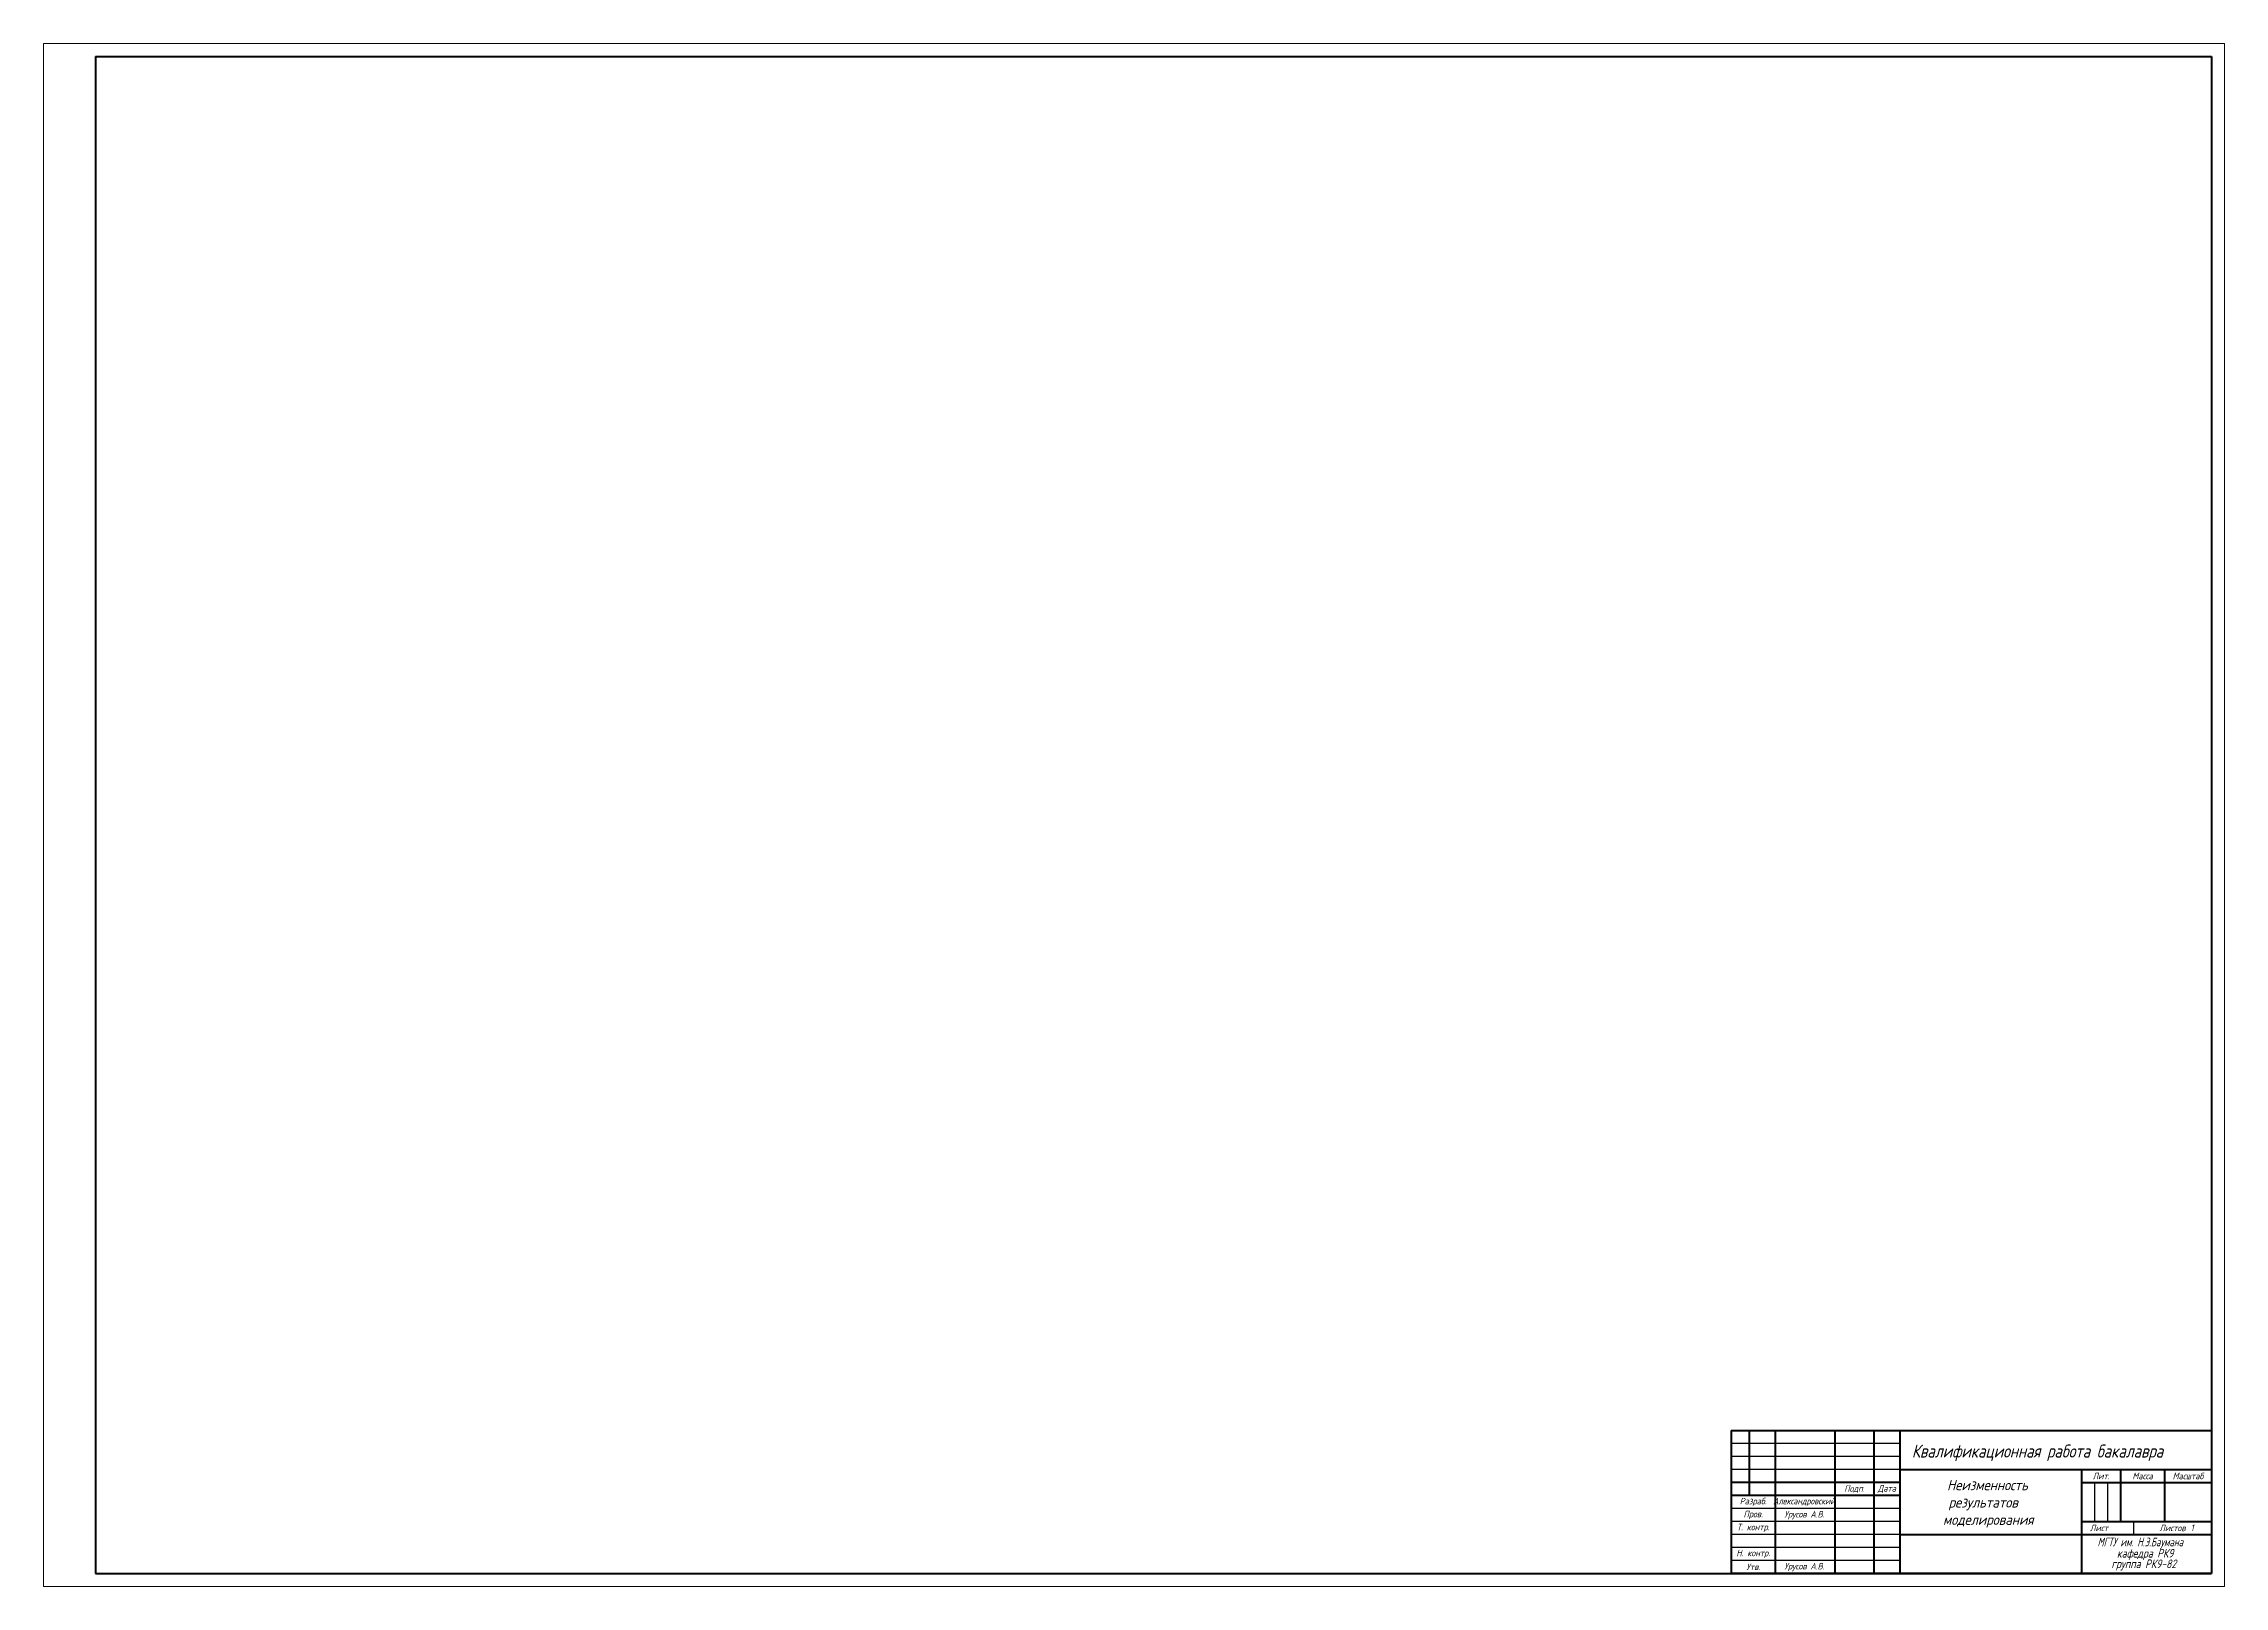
# Model space of a CAD drawing. Header units: millimetres. Extents: x 838 to 2583, y -517 to 768.
# Drawn here: x 838 to 1678, y 174 to 768 of the extents above; entities that cross this region are included whole.
import ezdxf
from ezdxf.enums import TextEntityAlignment as Align

# ---------------------------------------------------------------- set-up
doc = ezdxf.new("R2010")
doc.units = ezdxf.units.MM
doc.layers.get('0').update_dxf_attribs({"lineweight": 30})
doc.layers.add('format', color=7, linetype='Continuous', lineweight=80)
doc.styles.add('стиль1', font='geniso.shx', dxfattribs={"oblique": 15})

msp = doc.modelspace()

# ---------------------------------------------------------------- texts
at = {"lineweight": 25, "style": 'стиль1', "oblique": 15}
for s, height, width, p in [('Квалификационная работа бакалавра', 5, 0.9, (1557.94, 223.52)), ('МГТУ им. Н.Э.Баумана', 3.3333, 0.8, (1629.45, 189.34)), ('кафедра РК9', 3.3333, 0.9, (1636.91, 185)), ('группа РК9-82', 3.3333, 0.9, (1634.8, 180.93))]:
    msp.add_text(s, height=height, dxfattribs=dict(at, width=width)).set_placement(p)
at = {"lineweight": 25, "insert": (1555.26, 214.93), "char_height": 4, "width": 66.1939, "attachment_point": 1, "style": 'стиль1'}
msp.add_mtext('\\pi16.236;Неизменность\\P\\pi16.815;результатов\\P\\pi14.675;моделирования', dxfattribs=at)
at = {"layer": 'format', "lineweight": -3, "style": 'стиль1', "oblique": 15}
for s, p in [('Подп.', (1535.82, 211.42)), ('Дата', (1548.32, 211.42)), ('Лит.', (1630.82, 216.42)), ('Масса', (1646.82, 216.42)), ('Масштаб', (1664.32, 216.42)), ('Разраб.', (1496.82, 206.42)), ('Пров.', (1496.82, 201.42)), ('Урусов А.В.', (1516.52, 201.35)), ('Т. контр.', (1496.82, 196.42)), ('Лист', (1630.03, 196.42)), ('Листов', (1658.32, 196.42)), ('1', (1665.93, 196.53)), ('Н. контр.', (1496.82, 186.42)), ('Утв.', (1496.82, 181.42)), ('Урусов А.В.', (1516.52, 181.35))]:
    msp.add_text(s, height=2.5, dxfattribs=at).set_placement(p, align=Align.MIDDLE)
at = {"layer": 'format', "lineweight": -3, "style": 'стиль1', "oblique": 15, "width": 0.8}
msp.add_text('Александровский', height=2.5, dxfattribs=at).set_placement((1516.52, 206.42), align=Align.MIDDLE)

# ---------------------------------------------------------------- linework, layer by layer
for p, q in [((1553.32, 228.92), (1488.32, 228.92)), ((1553.32, 223.92), (1488.32, 223.92)), ((1553.32, 218.92), (1488.32, 218.92)), ((1628.32, 213.92), (1628.32, 198.92)), ((1633.32, 213.92), (1633.32, 198.92)), ((1553.32, 203.92), (1488.32, 203.92)), ((1553.32, 198.92), (1488.32, 198.92)), ((1553.32, 193.92), (1488.32, 193.92)), ((1643.32, 198.92), (1643.32, 193.92)), ((1553.32, 188.92), (1488.32, 188.92)), ((1553.32, 183.92), (1488.32, 183.92))]:
    msp.add_line(p, q)
at = {"lineweight": 5}
for points in [[(1048.32, 767.92), (838.32, 767.92), (838.32, 470.92)], [(1258.32, 767.92), (1048.32, 767.92)], [(1678.32, 470.92), (1678.32, 767.92), (1258.32, 767.92)], [(838.32, 470.92), (838.32, 173.92), (1048.32, 173.92)], [(1258.32, 173.92), (1678.32, 173.92), (1678.32, 470.92)], [(1048.32, 173.92), (1258.32, 173.92)]]:
    msp.add_lwpolyline(points, dxfattribs=at)
at = {"layer": 'format'}
for p, q in [((858.32, 762.92), (858.32, 178.92)), ((858.32, 762.92), (1673.32, 762.92)), ((1673.32, 762.92), (1673.32, 178.92)), ((1488.32, 233.92), (1488.32, 178.92)), ((1488.32, 233.92), (1673.32, 233.92)), ((1495.32, 233.92), (1495.32, 208.92)), ((1505.32, 233.92), (1505.32, 178.92)), ((1528.32, 233.92), (1528.32, 178.92)), ((1543.32, 233.92), (1543.32, 178.92)), ((1553.32, 233.92), (1553.32, 178.92)), ((1673.32, 233.92), (1673.32, 178.92)), ((1553.32, 218.92), (1673.32, 218.92)), ((1623.32, 218.92), (1623.32, 178.92)), ((1638.32, 218.92), (1638.32, 198.92)), ((1655.32, 218.92), (1655.32, 198.92)), ((1553.32, 213.92), (1488.32, 213.92)), ((1623.32, 213.92), (1673.32, 213.92)), ((1553.32, 208.92), (1488.32, 208.92)), ((1553.32, 193.92), (1673.32, 193.92)), ((1623.32, 198.92), (1673.32, 198.92)), ((858.32, 178.92), (1673.32, 178.92)), ((1673.32, 178.92), (1488.32, 178.92))]:
    msp.add_line(p, q, dxfattribs=at)

msp.set_redraw_order([(e.dxf.handle, doc.entitydb.next_handle()) for e in msp.query("TEXT MTEXT ATTDEF DIMENSION ARC_DIMENSION")])  # texts and dimensions are drawn at this point

doc.saveas('drawing.dxf')
